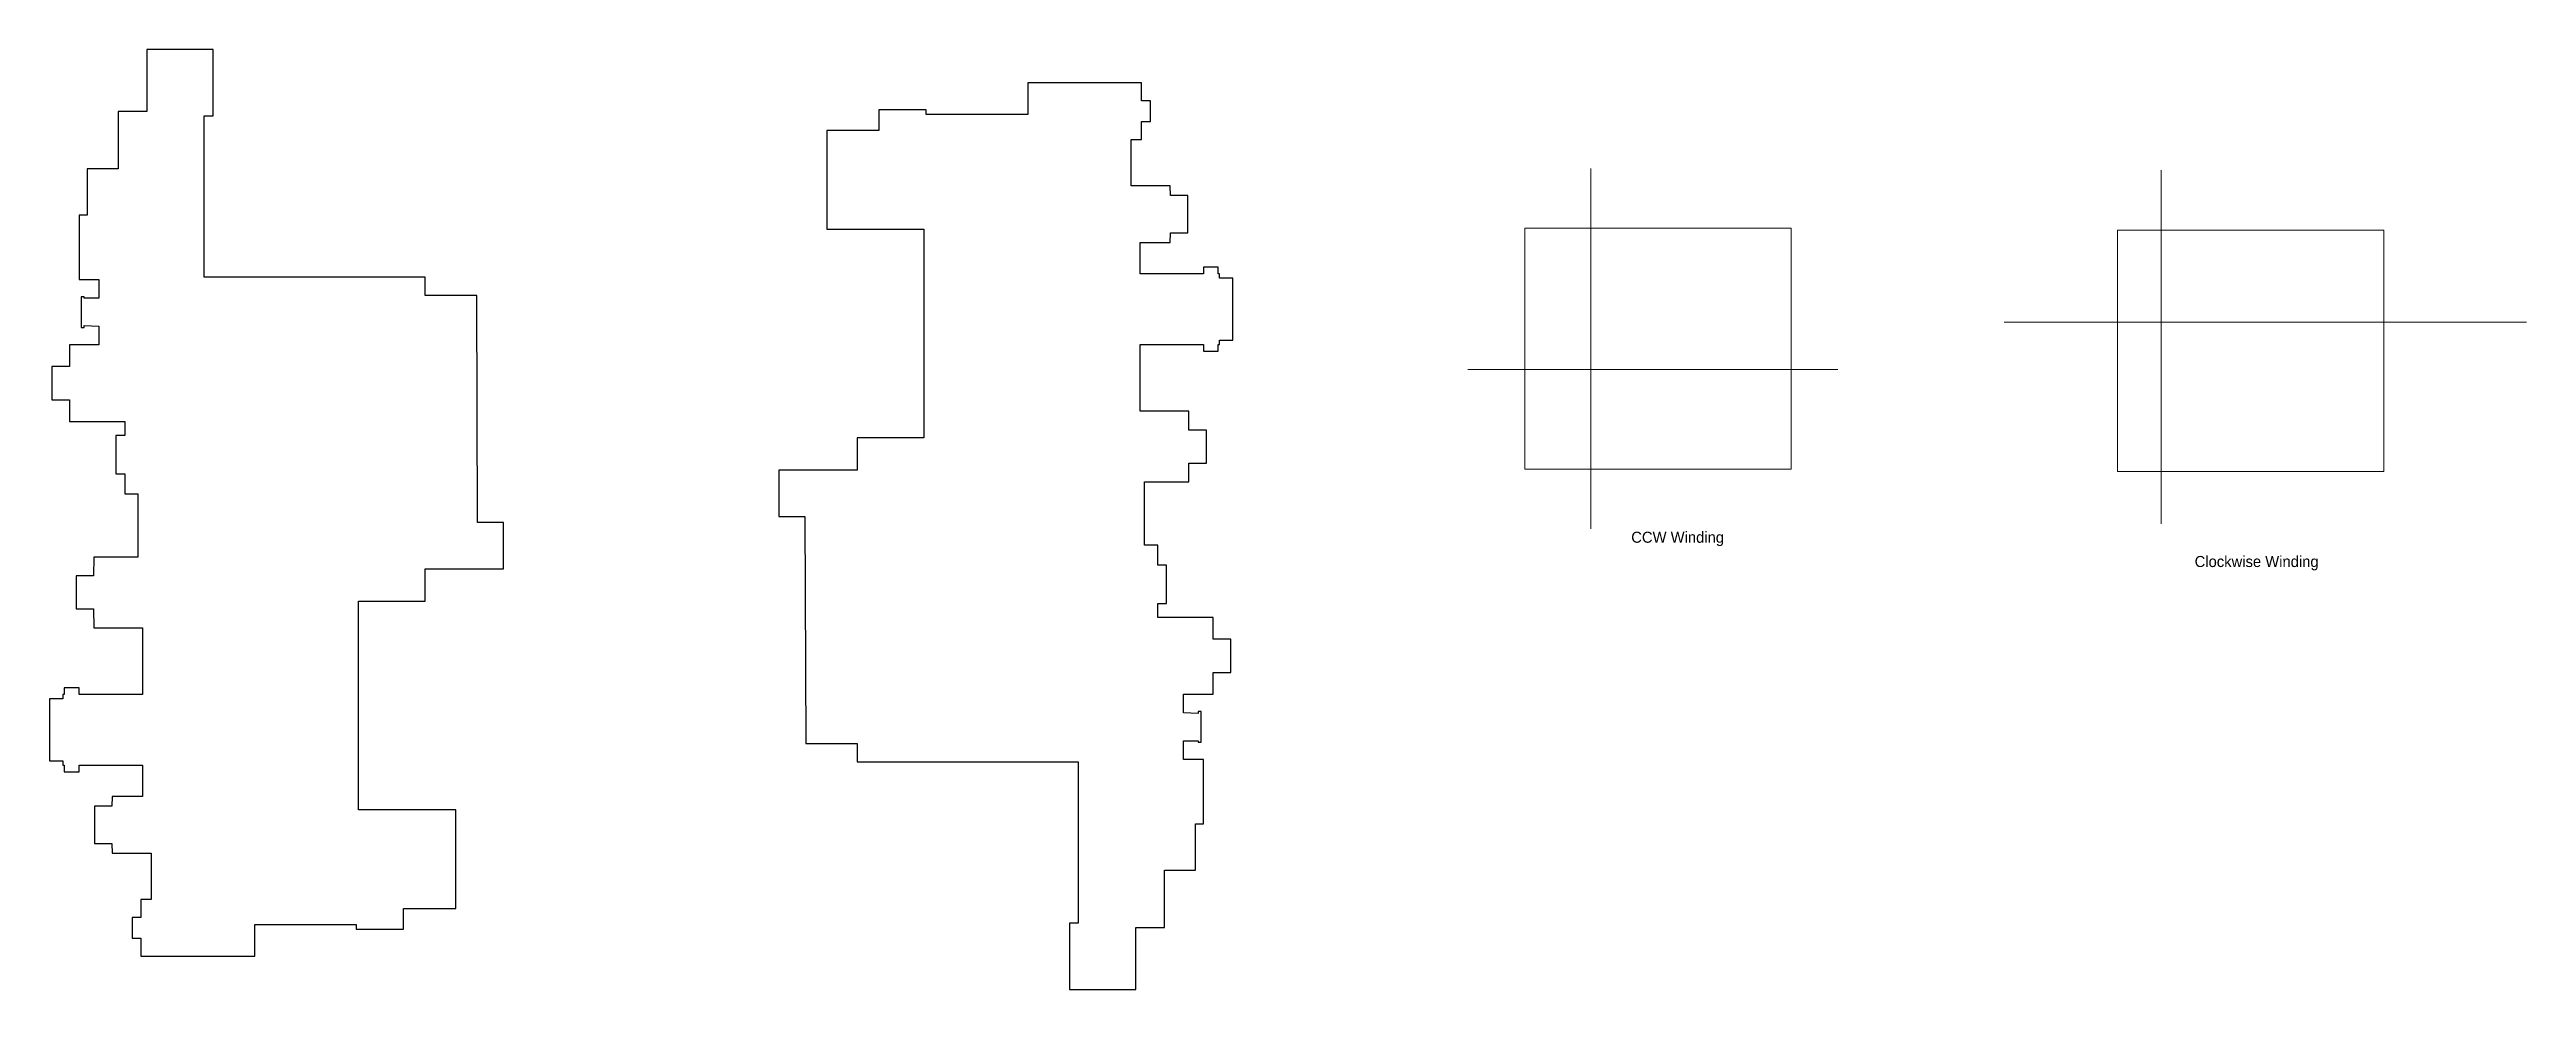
# Model space of a CAD drawing. Header units: inches. Extents: x 897 to 26182, y 486 to 12251.
# Drawn here: x 2708 to 9434, y 486 to 3038 of the extents above; entities that cross this region are included whole.
import ezdxf

# ---------------------------------------------------------------- set-up
doc = ezdxf.new("R2010")
doc.units = ezdxf.units.IN
doc.header["$LTSCALE"] = 24
doc.header["$MEASUREMENT"] = 0
doc.layers.add('03-C-Dims', color=131, linetype='Continuous', lineweight=5)
doc.layers.add('_JHA_FOUNDATION', color=100, linetype='Continuous')
doc.styles.add('STYLUS-MSP-RT', font='stylu.ttf')

msp = doc.modelspace()

# ---------------------------------------------------------------- texts
at = {"layer": '03-C-Dims', "style": 'STYLUS-MSP-RT'}
for s, p in [('CCW Winding', (7002.9, 1698.42)), ('Clockwise Winding', (8532.61, 1632.54))]:
    msp.add_text(s, height=30, dxfattribs=at).set_placement(p)

# ---------------------------------------------------------------- linework, layer by layer
at = {"layer": '03-C-Dims'}
for p, q in [((6893.34, 2714.56), (6893.34, 1736.65)), ((8441.71, 2710.17), (8441.71, 1750.02)), ((8015, 2297.03), (9433.58, 2297.03)), ((6559.14, 2168.99), (7563.76, 2168.99))]:
    msp.add_line(p, q, dxfattribs=at)
for points in [[(6713.94, 1898.4), (6713.94, 2552.98), (7437.13, 2552.98), (7437.13, 1898.4)], [(8323.5, 1892.18), (8323.5, 2546.76), (9046.69, 2546.76), (9046.69, 1892.18)]]:
    msp.add_lwpolyline(points, close=True, dxfattribs=at)
at = {"layer": '_JHA_FOUNDATION'}
for points in [[(3728.15, 2419.62), (3128.15, 2419.62), (3128.15, 2857.62), (3152.15, 2857.62), (3152.15, 3037.62), (2972.15, 3037.62), (2972.15, 2869.62), (2894.2, 2869.62), (2894.2, 2713.62), (2810.15, 2713.62), (2810.15, 2587.62), (2788.15, 2587.62), (2788.15, 2413.62), (2842.2, 2413.62), (2842.2, 2362.62), (2802.2, 2362.62), (2802.2, 2366.62), (2794.2, 2366.62), (2794.2, 2282.62), (2802.2, 2282.62), (2802.2, 2288.62), (2842.2, 2286.62), (2842.2, 2235.62), (2762.15, 2235.62), (2762.15, 2176.62), (2714.15, 2176.62), (2714.15, 2086.65), (2762.15, 2086.65), (2762.15, 2027.62), (2912.18, 2027.62), (2912.18, 1989.62), (2888.18, 1989.62), (2888.18, 1885.62), (2912.18, 1885.62), (2912.18, 1831.62), (2948.15, 1831.62), (2948.15, 1659.62), (2828.15, 1659.62), (2827.65, 1608.62), (2780.15, 1608.62), (2780.15, 1518.65), (2827.65, 1518.65), (2828.15, 1467.62), (2960.15, 1467.62), (2960.15, 1286.62), (2788.15, 1286.62), (2788.15, 1304.62), (2748.15, 1304.62), (2748.15, 1286.62), (2744.15, 1286.62), (2744.15, 1274.62), (2708.15, 1274.62), (2708.15, 1106.62), (2744.15, 1106.62), (2744.15, 1094.62), (2748.15, 1094.62), (2748.15, 1076.62), (2788.15, 1076.62), (2788.15, 1094.62), (2960.15, 1094.62), (2960.15, 1009.62), (2878.15, 1009.62), (2877.65, 983.62), (2830.15, 983.62), (2830.15, 881.65), (2877.65, 881.65), (2878.15, 855.62), (2984.15, 855.62), (2984.15, 729.62), (2956.15, 729.62), (2956.15, 680.62), (2932.15, 680.62), (2932.15, 624.62), (2956.15, 624.62), (2956.15, 575.62), (3265.15, 575.62), (3265.15, 661.62), (3541.15, 661.62), (3541.15, 649.62), (3669.15, 649.62), (3669.15, 705.62), (3811.2, 705.62), (3811.2, 973.62), (3547.15, 973.62), (3547.15, 1539.62), (3728.15, 1539.62), (3728.15, 1627.62), (3941.11, 1627.62), (3941.11, 1753.62), (3870.15, 1753.62), (3868.15, 2369.62), (3728.15, 2369.62), (3728.15, 2419.62)], [(4901.29, 1103.56), (5501.29, 1103.56), (5501.29, 665.56), (5477.29, 665.56), (5477.29, 485.56), (5657.29, 485.56), (5657.29, 653.56), (5735.25, 653.56), (5735.25, 809.56), (5819.29, 809.56), (5819.29, 935.56), (5841.29, 935.56), (5841.29, 1109.56), (5787.25, 1109.56), (5787.25, 1160.56), (5827.25, 1160.56), (5827.25, 1156.56), (5835.25, 1156.56), (5835.25, 1240.56), (5827.25, 1240.56), (5827.25, 1234.56), (5787.25, 1236.56), (5787.25, 1287.56), (5867.29, 1287.56), (5867.29, 1346.56), (5915.29, 1346.56), (5915.29, 1436.53), (5867.29, 1436.53), (5867.29, 1495.56), (5717.26, 1495.56), (5717.26, 1533.56), (5741.26, 1533.56), (5741.26, 1637.56), (5717.26, 1637.56), (5717.26, 1691.56), (5681.29, 1691.56), (5681.29, 1863.56), (5801.29, 1863.56), (5801.79, 1914.56), (5849.29, 1914.56), (5849.29, 2004.53), (5801.79, 2004.53), (5801.29, 2055.56), (5669.29, 2055.56), (5669.29, 2236.56), (5841.29, 2236.56), (5841.29, 2218.56), (5881.29, 2218.56), (5881.29, 2236.56), (5885.29, 2236.56), (5885.29, 2248.56), (5921.29, 2248.56), (5921.29, 2416.56), (5885.29, 2416.56), (5885.29, 2428.56), (5881.29, 2428.56), (5881.29, 2446.56), (5841.29, 2446.56), (5841.29, 2428.56), (5669.29, 2428.56), (5669.29, 2513.56), (5751.29, 2513.56), (5751.79, 2539.56), (5799.29, 2539.56), (5799.29, 2641.53), (5751.79, 2641.53), (5751.29, 2667.56), (5645.29, 2667.56), (5645.29, 2793.56), (5673.29, 2793.56), (5673.29, 2842.56), (5697.29, 2842.56), (5697.29, 2898.56), (5673.29, 2898.56), (5673.29, 2947.56), (5364.29, 2947.56), (5364.29, 2861.56), (5088.29, 2861.56), (5088.29, 2873.56), (4960.29, 2873.56), (4960.29, 2817.56), (4818.25, 2817.56), (4818.25, 2549.56), (5082.29, 2549.56), (5082.29, 1983.56), (4901.29, 1983.56), (4901.29, 1895.56), (4688.34, 1895.56), (4688.34, 1769.56), (4759.29, 1769.56), (4761.3, 1153.56), (4901.29, 1153.56), (4901.29, 1103.56)]]:
    msp.add_lwpolyline(points, dxfattribs=at)

msp.set_redraw_order([(e.dxf.handle, doc.entitydb.next_handle()) for e in msp.query("TEXT MTEXT ATTDEF DIMENSION ARC_DIMENSION")])  # texts and dimensions are drawn at this point

doc.saveas('drawing.dxf')
